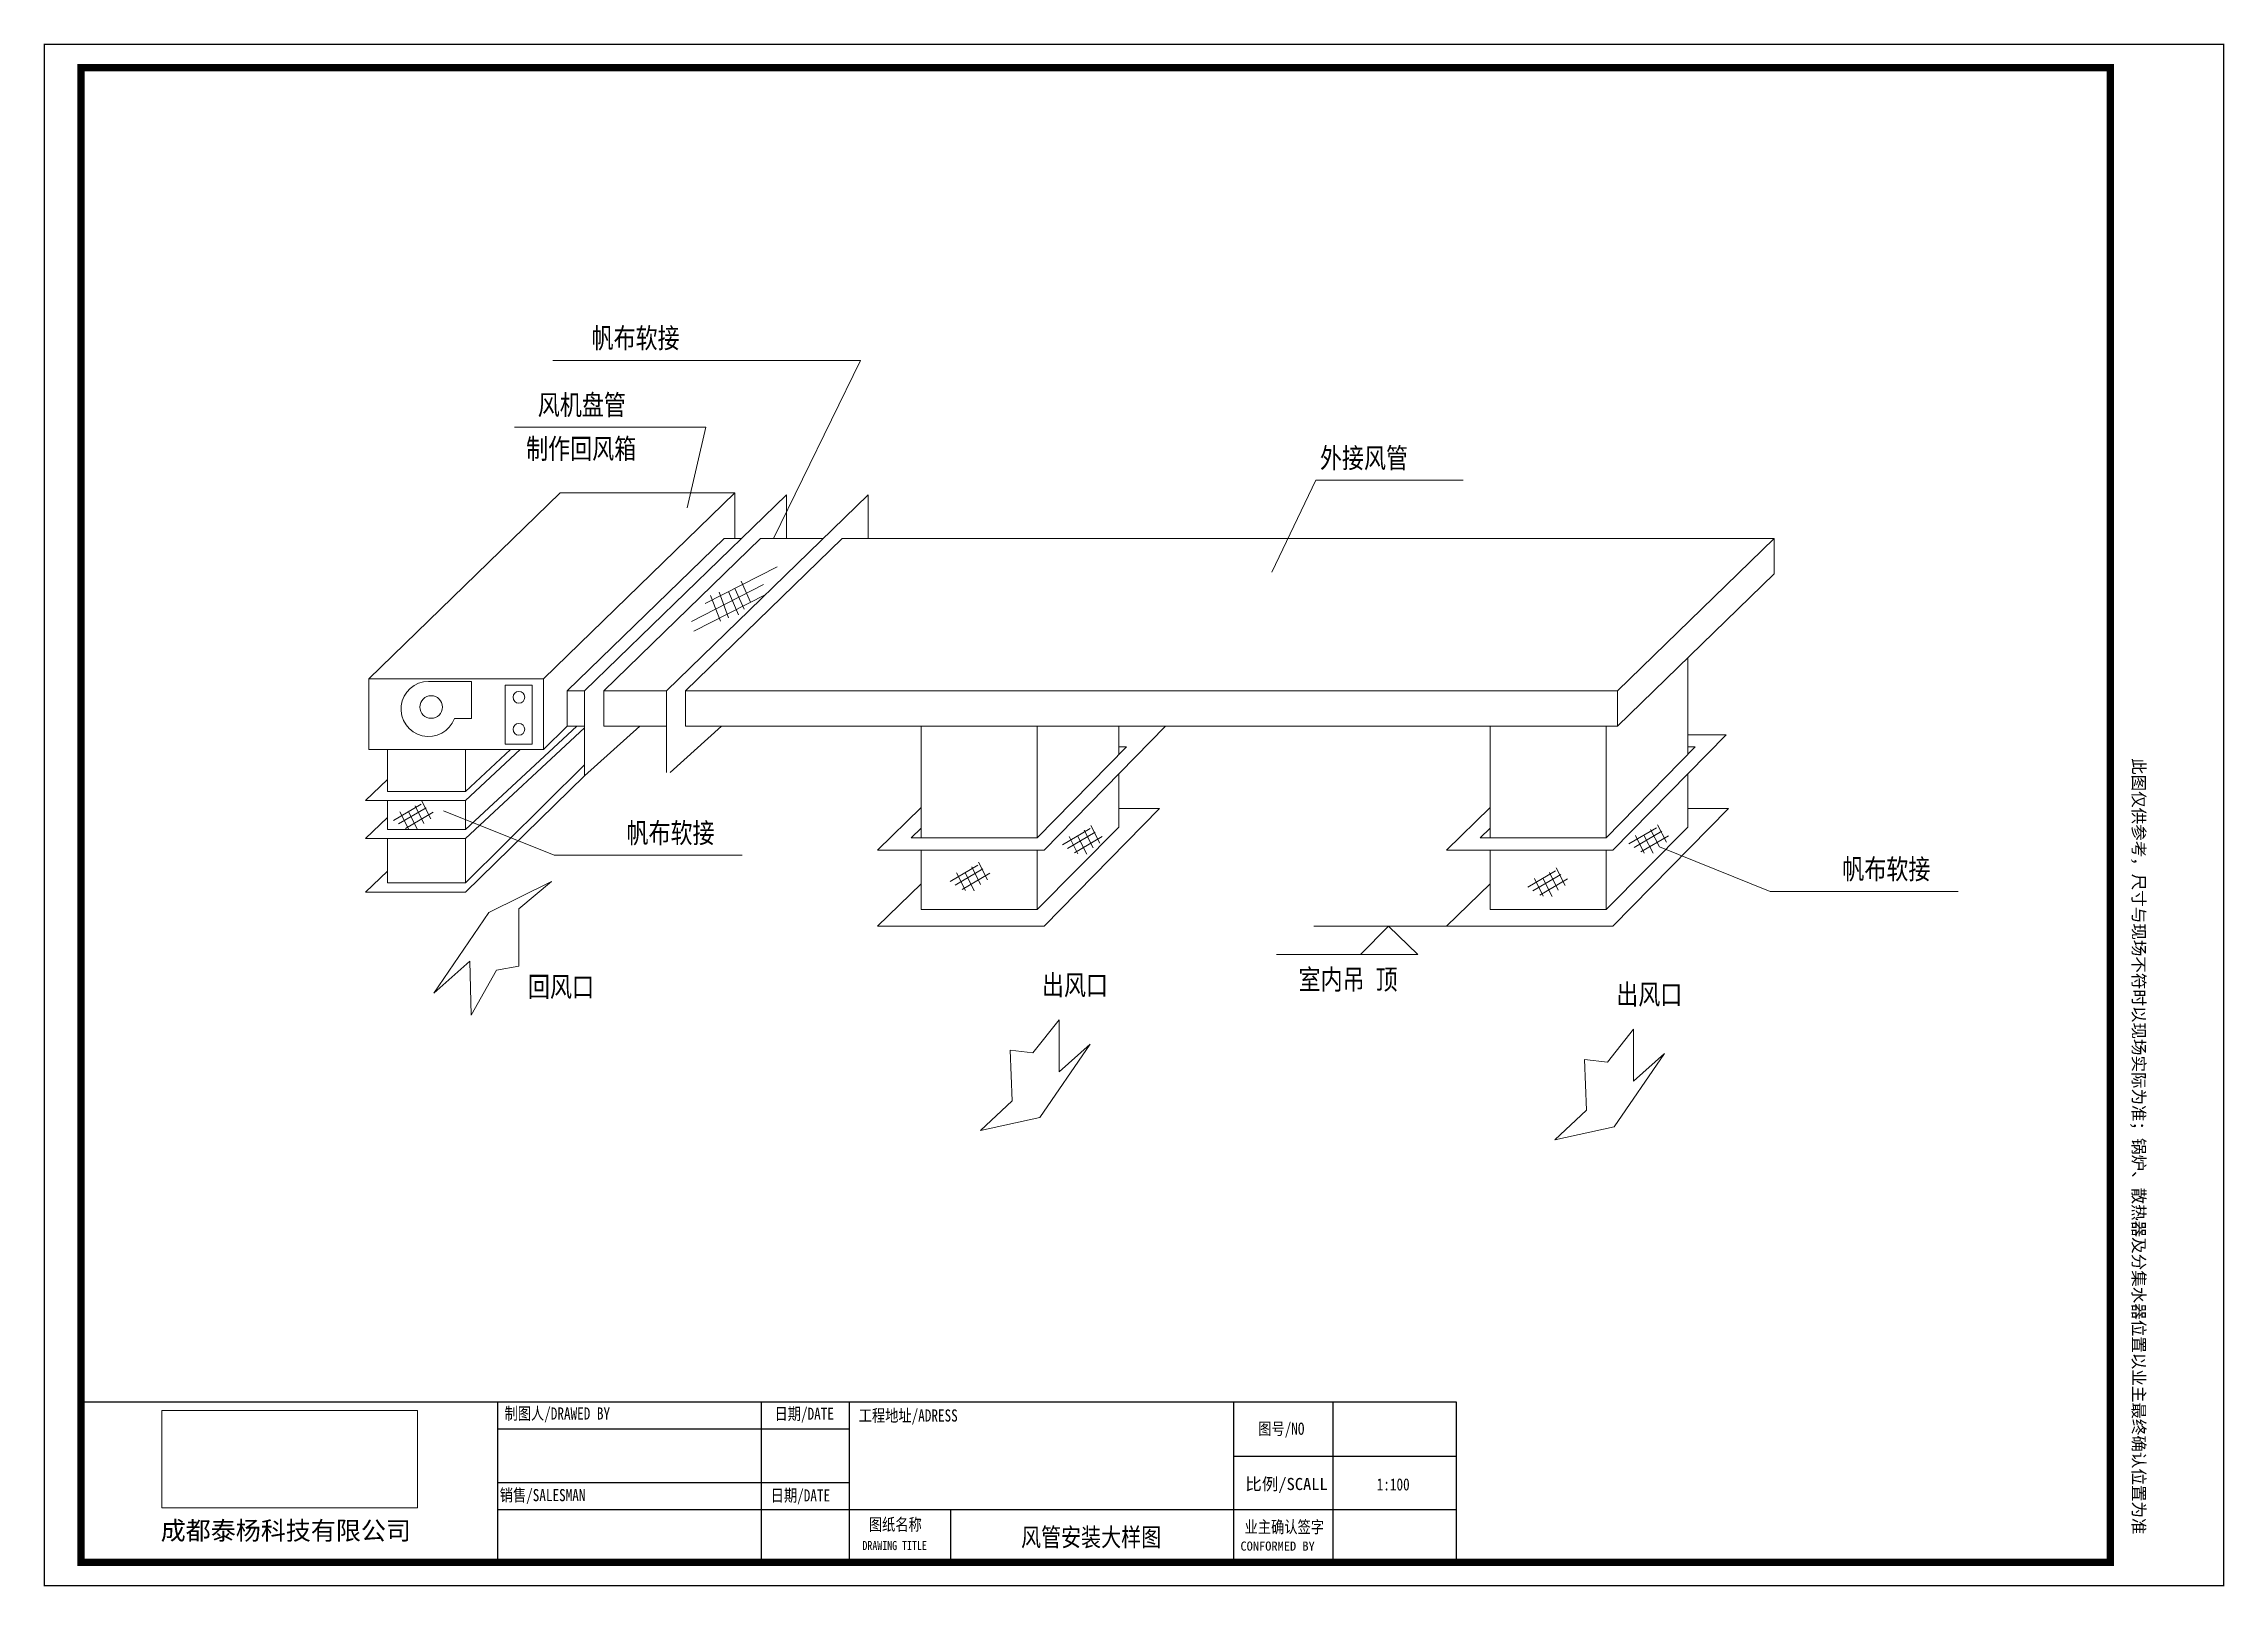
# Model space of a CAD drawing. Header units: millimetres. Extents: x -5096 to 255006, y -2833 to 77941.
# Drawn here: x 165067 to 194786, y 24560 to 45579 of the extents above; entities that cross this region are included whole.
import ezdxf

# ---------------------------------------------------------------- set-up
doc = ezdxf.new("R2010")
doc.units = ezdxf.units.MM
for name, color, linetype, lineweight in [('供', 1, 'Continuous', 0), ('填充', 7, 'Continuous', 9), ('暖气片', 1, 'Continuous', 5)]:
    doc.layers.add(name, color=color, linetype=linetype, lineweight=lineweight)
doc.layers.add('墙体线', color=8, linetype='Continuous')
doc.styles.add('-宋体', font='', dxfattribs={"width": 0.8})
doc.styles.add('GS-标注', font='')
doc.styles.add('宋体', font='simhei.ttf', dxfattribs={"width": 0.8})
doc.styles.get('-宋体').set_extended_font_data('SimSun')
doc.styles.get('GS-标注').set_extended_font_data('SimSun')
picture_1 = doc.add_image_def('image1.png', size_in_pixel=(1086, 414))

msp = doc.modelspace()

# ---------------------------------------------------------------- texts
at = {"color": 0, "linetype": 'ByBlock', "ltscale": 10, "style": 'GS-标注', "width": 0.8}
msp.add_text('风管安装大样图', height=250, dxfattribs=at).set_placement((178386.8, 25105.2))
at = {"color": 0, "ltscale": 10, "char_height": 165, "attachment_point": 1, "style": '宋体'}
for s, insert in [('{\\fSimSun|b0|i0|c134|p2; 制图人/DRAWED BY }', (171258.3, 26997.9)), ('{\\fSimSun|b0|i0|c134|p2; 日期/DATE\\P }', (174937.7, 26994.7)), ('{\\fSimSun|b0|i0|c134|p2;工程地址/ADRESS}', (176175.1, 26970.3)), ('{\\fSimSun|b0|i0|c134|p2; 图号/NO }', (181529.9, 26789.9)), ('{\\fSimSun|b0|i0|c134|p2;销售/SALESMAN}', (171282.2, 25885.8)), ('{\\fSimSun|b0|i0|c134|p2; 日期/DATE\\P }', (174885.8, 25881.3)), ('{\\fSimSun|b0|i0|c134|p2;\\W1;比例/SCALL}', (181443, 26037.2)), ('{\\fSimSun|b0|i0|c134|p2;1:100}', (183233.9, 26031.9))]:
    msp.add_mtext(s, dxfattribs=dict(at, insert=insert))
at = {"color": 0, "linetype": 'ByBlock', "ltscale": 10, "insert": (166662.2, 25444.6), "char_height": 250, "attachment_point": 1, "style": 'GS-标注'}
msp.add_mtext('成都泰杨科技有限公司', dxfattribs=at)
at = {"color": 0, "style": '-宋体'}
for s, insert, char_height, width, attachment_point in [('{\\fSimSun|b0|i0|c134|p2;图纸名称}', (176673.1, 25394.1), 165.471, 1583.895, 5), ('{\\fSimSun|b0|i0|c134|p2;业主确认签字}', (181974.4, 25360.2), 165.471, 1583.895, 5), ('{\\fSimSun|b0|i0|c134|p2;DRAWING TITLE}', (176225.3, 25178.2), 124.104, 1853.924, 1), ('{\\fSimSun|b0|i0|c134|p2;\\W1;CONFORMED BY}', (181377, 25170.6), 124, 1853.924, 1)]:
    msp.add_mtext(s, dxfattribs=dict(at, insert=insert, char_height=char_height, width=width, attachment_point=attachment_point))
at = {"layer": '填充', "color": 0, "insert": (193702.2, 35844.3), "char_height": 165, "width": 12285.642, "attachment_point": 1, "rotation": 270, "style": '-宋体'}
msp.add_mtext('{\\fSimSun|b0|i0|c134|p2;\\W1;此图仅供参考，尺寸与现场不符时以现场实际为准；锅炉、散热器及分集水器位置以业主最终确认位置为准}', dxfattribs=at)

# ---------------------------------------------------------------- blocks, each defined once
blk = doc.blocks.new('A$C19580083')
at = {"layer": '供'}
for p, q in [((6748, 10618), (2554, 10618)), ((5563, 8190), (6748, 10618)), ((4638, 9707), (2031, 9707)), ((4384, 8611), (4638, 9707)), ((12352, 7733), (12951, 8984)), ((12951, 8984), (14962, 8984)), ((46, 6281), (2655, 8815)), ((2425, 6281), (5034, 8815)), ((2655, 8815), (5034, 8815)), ((5034, 8815), (5034, 8190)), ((1446, 6243), (861, 6243)), ((1446, 5740), (1446, 6243)), ((1214, 5740), (1446, 5740)), ((2425, 5315), (2751, 5635)), ((1066, 4480), (2574, 3875)), ((2574, 3875), (5135, 3875)), ((17636, 3988), (19143, 3382)), ((15840, 3442), (16219, 3662)), ((15910, 3392), (16289, 3613)), ((16136, 3639), (16257, 3399)), ((16229, 3703), (16350, 3463)), ((2538, 3517), (1680, 3094)), ((2092, 3147), (2538, 3517)), ((15930, 3557), (16050, 3317)), ((16004, 3332), (16382, 3553)), ((16050, 3553), (16171, 3313)), ((19143, 3382), (21704, 3382)), ((1680, 3094), (934, 1996)), ((2092, 2366), (2092, 3147)), ((14733, 2908), (12923, 2908)), ((934, 1996), (1422, 2431)), ((1422, 2431), (1440, 1697)), ((1440, 1697), (1786, 2308)), ((1786, 2308), (2092, 2366))]:
    blk.add_line(p, q, dxfattribs=at)
at = {"layer": '供', "color": 3}
for p, q in [((2987, 6114), (5737, 8786)), ((4102, 6114), (6852, 8786)), ((5737, 8190), (5737, 8786)), ((6852, 8190), (6852, 8786)), ((3248, 6114), (5384, 8190)), ((4363, 6114), (6499, 8190)), ((4631, 7306), (5610, 7807)), ((4444, 7062), (5424, 7563)), ((4820, 7461), (4949, 7111)), ((4947, 7467), (5083, 7149)), ((5034, 7512), (5163, 7226)), ((5120, 7611), (5249, 7323)), ((4476, 6928), (5455, 7429)), ((4702, 7414), (4839, 7064)), ((2987, 6114), (2987, 4959)), ((3248, 6114), (3248, 5635)), ((4102, 6114), (4102, 5005)), ((4363, 6114), (4363, 5635)), ((2880, 5635), (1365, 4226)), ((2987, 5611), (1365, 4102)), ((2987, 4959), (3740, 5635)), ((4153, 5005), (4855, 5635)), ((9156, 4111), (10372, 5351)), ((9249, 3946), (10905, 5635)), ((10267, 5351), (10372, 5351)), ((16909, 4111), (18124, 5351)), ((17001, 3946), (18542, 5517)), ((18020, 5517), (18542, 5517)), ((18124, 5351), (18020, 5351)), ((1977, 5315), (1365, 4746)), ((2110, 5315), (1365, 4622)), ((2987, 5109), (1365, 3498)), ((0, 4622), (302, 4907)), ((2987, 4959), (1365, 3374)), ((1365, 4622), (0, 4622)), ((302, 4746), (1365, 4746)), ((382, 4351), (760, 4572)), ((452, 4302), (830, 4523)), ((471, 4466), (592, 4226)), ((545, 4242), (923, 4462)), ((592, 4462), (712, 4223)), ((678, 4548), (798, 4309)), ((771, 4612), (891, 4372)), ((7573, 4527), (6981, 3946)), ((9249, 2908), (10821, 4511)), ((10267, 4511), (10821, 4511)), ((15326, 4527), (14733, 3946)), ((17001, 2908), (18574, 4511)), ((18020, 4511), (18574, 4511)), ((0, 4102), (302, 4388)), ((302, 4226), (1365, 4226)), ((7573, 4245), (7437, 4111)), ((10267, 4256), (9156, 3138)), ((9499, 4018), (9877, 4239)), ((9569, 3969), (9947, 4190)), ((9795, 4215), (9916, 3976)), ((9888, 4279), (10009, 4040)), ((15326, 4245), (15190, 4111)), ((18020, 4256), (16909, 3138)), ((17219, 4030), (17597, 4251)), ((17289, 3981), (17667, 4202)), ((17515, 4227), (17636, 3988)), ((17608, 4291), (17729, 4052)), ((1365, 4102), (0, 4102)), ((6981, 3946), (9249, 3946)), ((7437, 4111), (9156, 4111)), ((9589, 4133), (9709, 3894)), ((9663, 3909), (10041, 4130)), ((9709, 4129), (9830, 3890)), ((14733, 3946), (17001, 3946)), ((15190, 4111), (16909, 4111)), ((17309, 4145), (17429, 3906)), ((17382, 3921), (17760, 4141)), ((17429, 4141), (17550, 3902)), ((0, 3374), (302, 3659)), ((7967, 3519), (8345, 3739)), ((8037, 3470), (8415, 3690)), ((8057, 3634), (8177, 3394)), ((8131, 3409), (8509, 3630)), ((8177, 3630), (8298, 3391)), ((8263, 3716), (8384, 3476)), ((8356, 3780), (8477, 3540)), ((1365, 3374), (0, 3374)), ((302, 3498), (1365, 3498)), ((7573, 3488), (6981, 2908)), ((15326, 3488), (14733, 2908)), ((6981, 2908), (9249, 2908)), ((14733, 2908), (17001, 2908))]:
    blk.add_line(p, q, dxfattribs=at)
at = {"layer": '供', "color": 0}
for p, q in [((2751, 6114), (4887, 8190)), ((4887, 8190), (5123, 8190)), ((5384, 8190), (6238, 8190)), ((6499, 8190), (19199, 8190)), ((17063, 6114), (19199, 8190)), ((19199, 8190), (19199, 7711)), ((19199, 7711), (17063, 5635)), ((18020, 6565), (18020, 5244)), ((7573, 4111), (7573, 5635)), ((7573, 5635), (9156, 5635)), ((9156, 5635), (9156, 4111)), ((10267, 5635), (10267, 5244)), ((302, 5315), (302, 4746)), ((1365, 4746), (1365, 5315)), ((10267, 4985), (10267, 4256)), ((18020, 4985), (18020, 4256)), ((302, 4622), (302, 4226)), ((1365, 4226), (1365, 4622)), ((302, 4102), (302, 3498)), ((1365, 3498), (1365, 4102)), ((302, 3498), (1365, 3498))]:
    blk.add_line(p, q, dxfattribs=at)
at = {"layer": '供'}
for points in [[(46, 6281), (2425, 6281), (2425, 5315), (46, 5315)], [(1904, 6191), (2274, 6191), (2274, 5391), (1904, 5391)]]:
    blk.add_lwpolyline(points, close=True, dxfattribs=at)
at = {"layer": '供', "color": 0}
for points in [[(2987, 5635), (2751, 5635), (2751, 6114), (2987, 6114)], [(3248, 6114), (4102, 6114)], [(4363, 6114), (17063, 6114), (17063, 5635), (4363, 5635)], [(4102, 5635), (3248, 5635)], [(15326, 4111), (15326, 5635), (16909, 5635), (16909, 4111)], [(9156, 3946), (9156, 3138), (7573, 3138), (7573, 3946)], [(16909, 3946), (16909, 3138), (15326, 3138), (15326, 3946)]]:
    blk.add_lwpolyline(points, dxfattribs=at)
at = {"layer": '供'}
for points in [[(12416, 2523), (14343, 2523), (13943, 2908), (13562, 2523)], [(9097, 1182), (8785, 1219), (8813, 530), (8381, 127), (9189, 301), (9878, 1301), (9456, 925), (9456, 1632), (9097, 1182)], [(16925, 1055), (16612, 1092), (16640, 404), (16208, 0), (17016, 174), (17705, 1175), (17283, 798), (17283, 1505), (16925, 1055)]]:
    blk.add_lwpolyline(points, dxfattribs=at)
for centre, radius in [((896, 5895), 154), ((2092, 6028), 80), ((2092, 5591), 80)]:
    blk.add_circle(centre, radius, dxfattribs=at)
blk.add_arc((861, 5868), 375, 90, 340.099, dxfattribs=at)
at = {"color": 0, "linetype": 'ByBlock', "ltscale": 10, "style": 'GS-标注', "width": 0.8}
for s, p in [('帆布软接', (3082, 10785)), ('风机盘管', (2349, 9874)), ('制作回风箱', (2190, 9277)), ('外接风管', (13008, 9151)), ('帆布软接', (3558, 4042)), ('帆布软接', (20127, 3549)), ('回风口', (2215, 1947)), ('出风口', (9219, 1969)), ('室内吊 顶', (12717, 2046)), ('出风口', (17046, 1842))]:
    blk.add_text(s, height=275, dxfattribs=at).set_placement(p)

# ---------------------------------------------------------------- linework, layer by layer
at = {"color": 0, "const_width": 100}
msp.add_lwpolyline([(193231.5, 45251.3), (193231.5, 24887.5), (165576.1, 24887.5), (165576.1, 45251.3), (193231.5, 45251.3)], dxfattribs=at)
at = {"layer": '填充', "color": 0, "const_width": 19.1}
msp.add_lwpolyline([(165076.1, 45569.4), (194776.1, 45569.4), (194776.1, 24569.4), (165076.1, 24569.4)], close=True, dxfattribs=at)
at = {"layer": '墙体线', "color": 8}
for p, q in [((165576.1, 27076.3), (184317, 27076.3)), ((171249.9, 27076.3), (171249.9, 24870)), ((174844.7, 27076.3), (174844.7, 24876.3)), ((176044.7, 27076.3), (176044.7, 24876.3)), ((181283.9, 27076.3), (181283.9, 24869.3)), ((182637.5, 27076.3), (182637.5, 24900.6)), ((184317, 27076.3), (184317, 24876.3)), ((171249.9, 26706.3), (176044.7, 26706.3)), ((181283.9, 26335), (184317, 26335)), ((171249.9, 25976.3), (176044.7, 25976.3)), ((171249.9, 25606.3), (176044.8, 25606.3)), ((176044.8, 25606.3), (184317, 25606.3)), ((177423.3, 25606.3), (177423.3, 24876.7))]:
    msp.add_line(p, q, dxfattribs=at)

# ---------------------------------------------------------------- block references
msp.add_blockref('A$C19580083', (169451.8, 30645.6))

msp.set_redraw_order([(e.dxf.handle, doc.entitydb.next_handle()) for e in msp.query("TEXT MTEXT ATTDEF DIMENSION ARC_DIMENSION")])  # texts and dimensions are drawn at this point

# ---------------------------------------------------------------- pictures from other files: only their frames are drawn
at = {"layer": '暖气片', "color": 0}
image = msp.add_image(picture_1, insert=(166677.2, 25627.9), size_in_units=(3483.5, 1328), dxfattribs=at)
image.dxf.flags = 7

doc.saveas('drawing.dxf')
